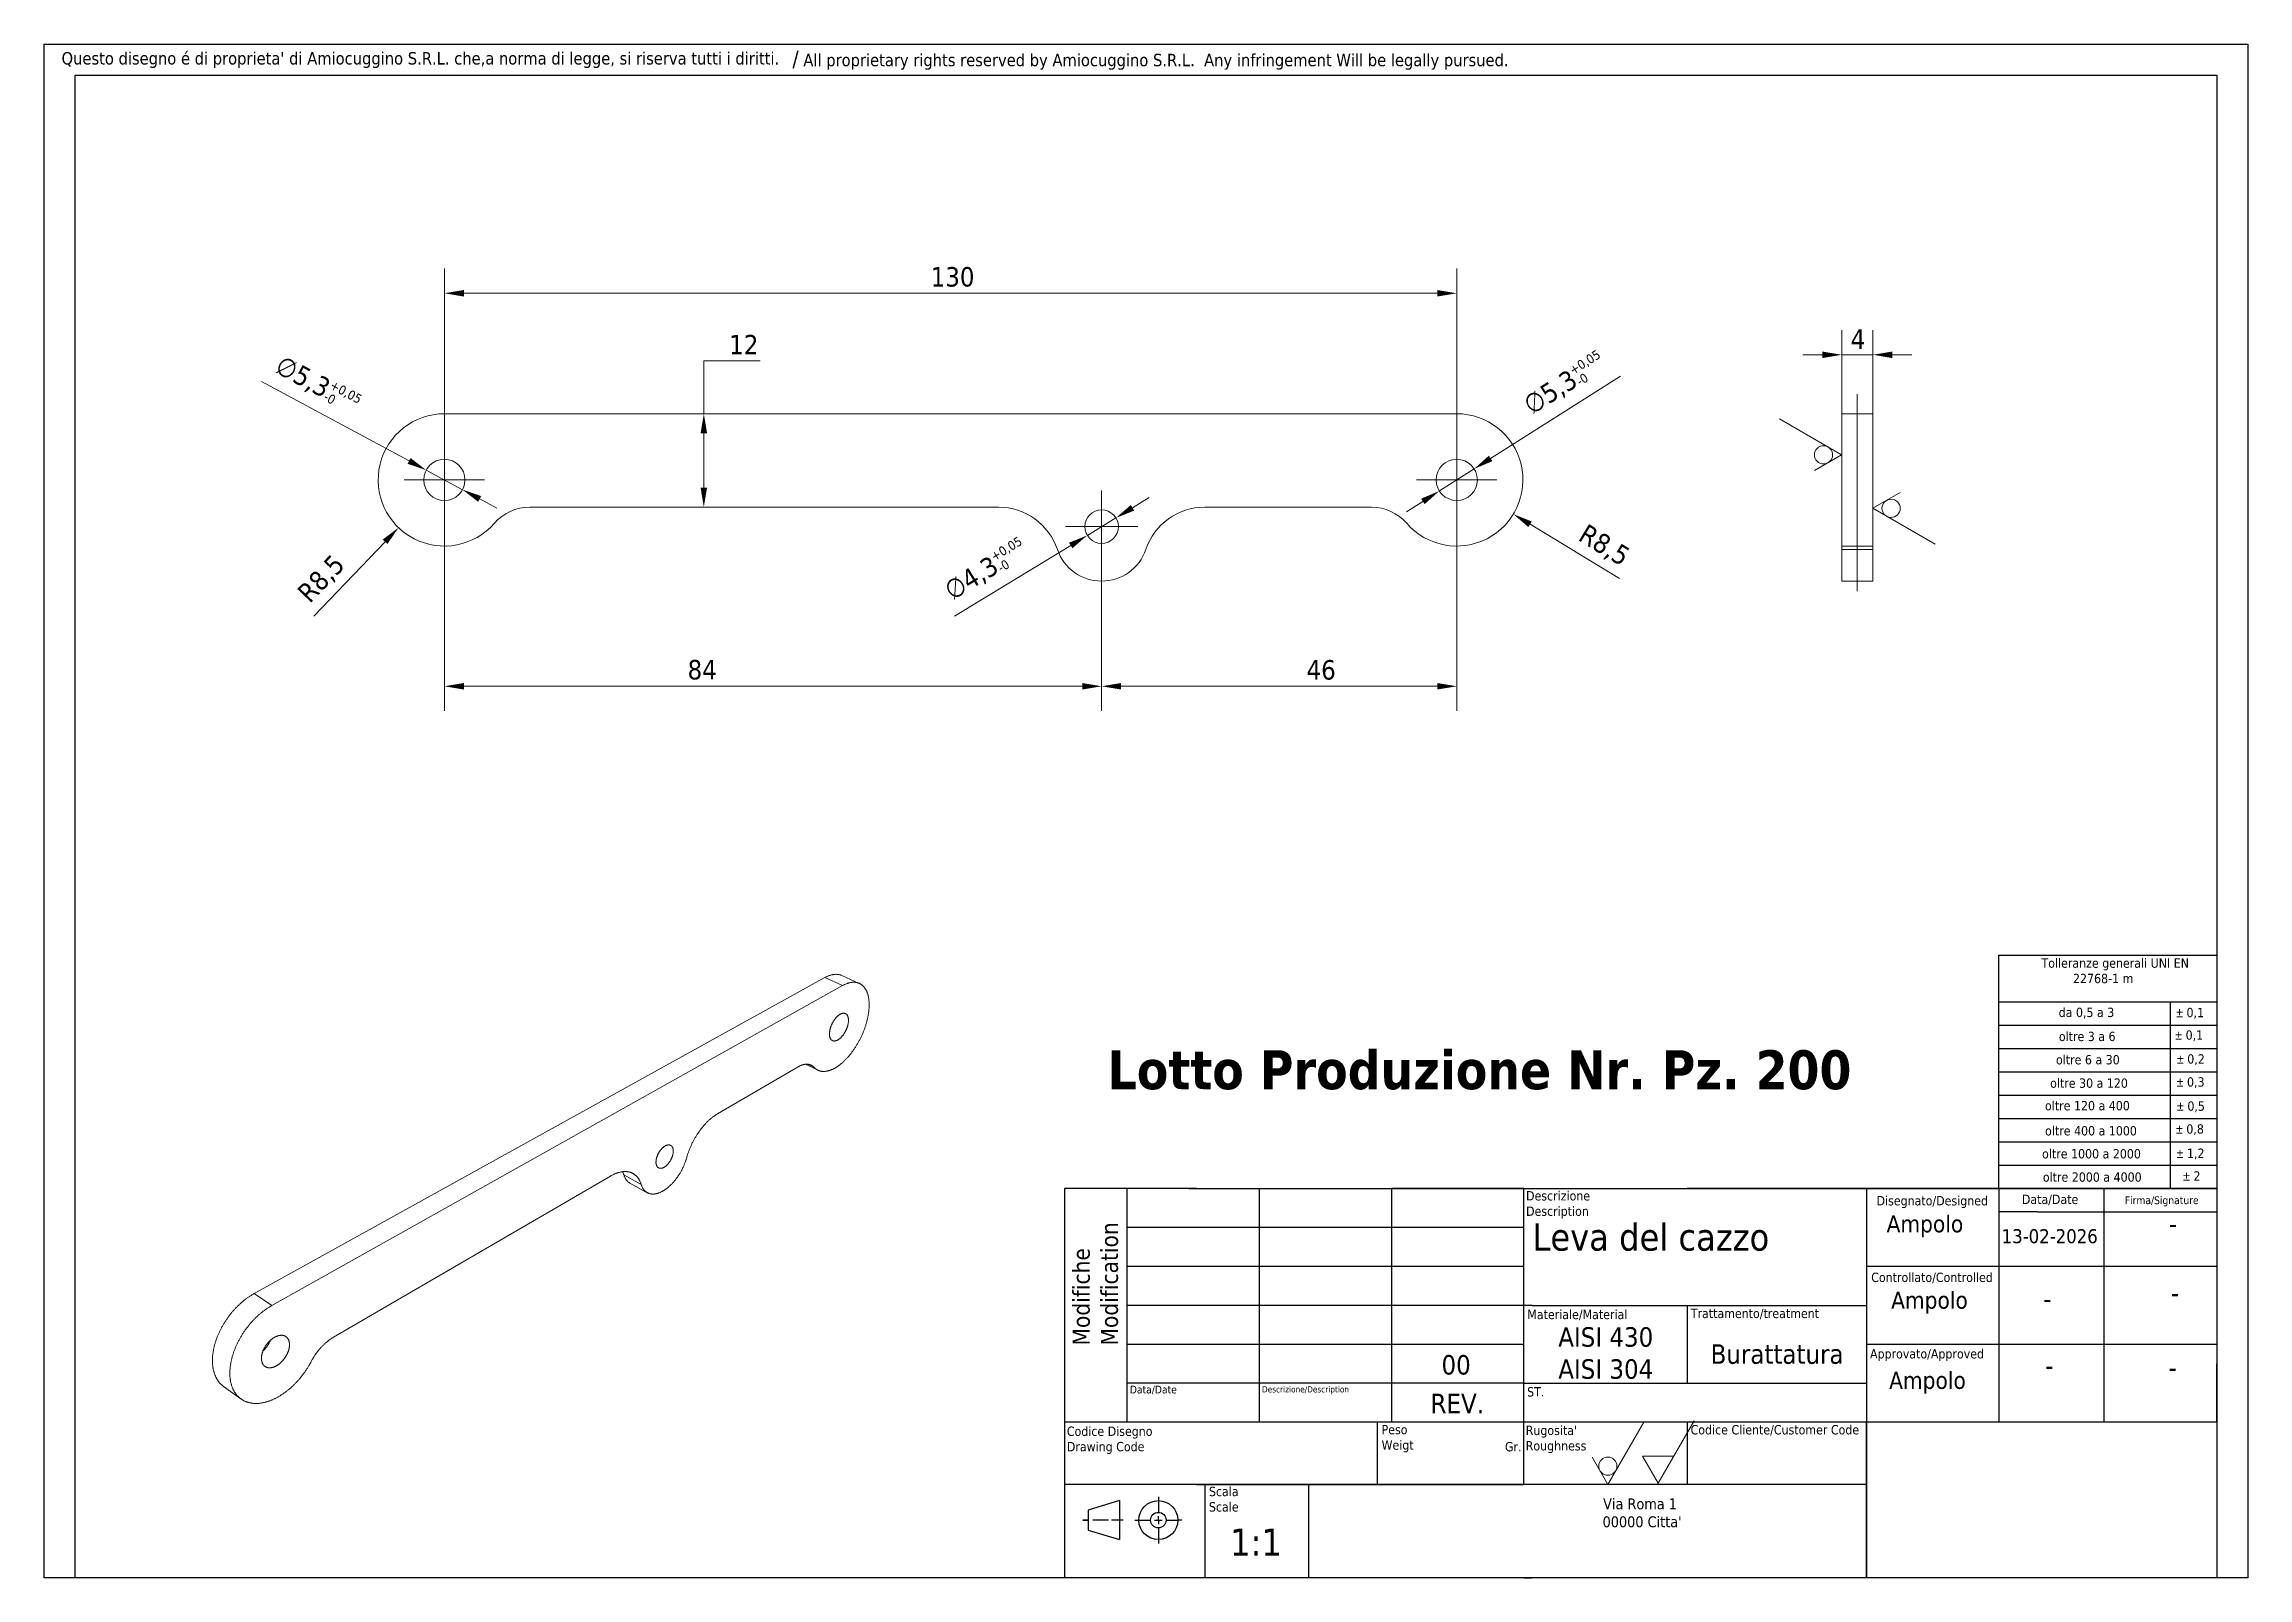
# Model space of a CAD drawing. Header units: millimetres. Extents: x 9 to 363, y 7 to 254.
import ezdxf

# ---------------------------------------------------------------- set-up
doc = ezdxf.new("R2010")
doc.units = ezdxf.units.MM
doc.header["$LTSCALE"] = 1.25
for name, color, linetype, lineweight, true_color in [('Centro (ISO)', 150, 'Continuous', 9, 0x0080ff), ("Linea d'asse (ISO)", 150, 'Continuous', 9, 0x0080ff), ('Quota (ISO)', 156, 'Continuous', 9, 0x004080), ('Visibile sottile (ISO)', 8, 'Continuous', 9, 0x808080)]:
    doc.layers.add(name, color=color, linetype=linetype, lineweight=lineweight, true_color=true_color)
for name, color, linetype, lineweight in [('Geometria schizzo (ISO)', 7, 'Continuous', 25), ('Simbolo (ISO)', 7, 'Continuous', 9), ('Visibile (ISO)', 7, 'Continuous', 15)]:
    doc.layers.add(name, color=color, linetype=linetype, lineweight=lineweight)
doc.styles.add('Testo nota (ISO)', font='tahoma.ttf')
doc.dimstyles.new('Default (ISO)', dxfattribs={"dimscale": 1.25, "dimtxt": 2.5, "dimasz": 2.5, "dimexe": 3.175, "dimexo": 0, "dimgap": 0.762, "dimtad": 1, "dimzin": 0, "dimtxsty": 'Testo nota (ISO)', "dimcen": 0.09, "dimdle": 10, "dimclrd": 256, "dimclre": 256, "dimclrt": 256, "dimazin": 0, "dimtfac": 0.48, "dimtmove": 0, "dimatfit": 3, "dimfxl": 1, "dimtolj": 1, "dimlwd": -1, "dimlwe": -1, "dimarcsym": 0})

msp = doc.modelspace()

# ---------------------------------------------------------------- texts
at = {"layer": 'Simbolo (ISO)', "color": 8, "true_color": 0x808080, "attachment_point": 1, "style": 'Testo nota (ISO)'}
for s, insert, char_height, width in [("\\fTahoma|b0|i0;{\\H2.0000;Questo disegno é di proprieta' di Amiocuggino S.R.L. che,a norma di legge, si riserva tutti i diritti.}", (11.55, 252.47), 2, 116.7585), ('\\fTahoma|b0|i0;{\\H2.5000;/}\\fTahoma|b0|i0;{\\H2.0000; All proprietary rights reserved by Amiocuggino S.R.L.  Any infringement Will be legally pursued.}', (128.88, 252.69), 3.125, 118.5644), ('\\fTahoma|b1|i0;{\\H6.2500;Lotto Produzione Nr. Pz. 200}', (179.45, 92.21), 6.25, 123.6528)]:
    msp.add_mtext(s, dxfattribs=dict(at, insert=insert, char_height=char_height, width=width))
at = {"layer": 'Simbolo (ISO)', "line_spacing_factor": 0.987884, "style": 'Testo nota (ISO)'}
for s, insert, char_height, width, attachment_point in [('\\fTahoma|b0|i0;{\\H1.5000;Tolleranze generali UNI EN\\P         22768-1 m}', (329.36, 106.96), 1.5, 24.53, 1), ('\\fTahoma|b0|i0;{\\H1.5000;Descrizione\\PDescription}', (246.63, 69.6), 1.5, 10.3152, 1), ('\\fTahoma|b0|i0;{\\H4.3750;Leva del cazzo\\P}\\fTahoma|b0|i0;{\\H4.3750;}', (247.66, 64.42), 4.375, 51.5108, 1), ('\\fTahoma|b0|i0;AISI 430\\P\\fTahoma|b0|i0;AISI 304', (251.8, 47.75), 3.125, 16.5544, 1), ('\\fTahoma|b0|i0;{\\H1.5000;Codice Disegno\\PDrawing Code}', (172.92, 31.8), 1.5, 13.9376, 1), ("\\fTahoma|b0|i0;{\\H1.5000;Rugosita'\\PRoughness\\P}", (246.58, 31.94), 1.5, 9.9153, 1), ("\\fTahoma|b0|i0;{\\H1.7500;Via Roma 1\\P 00000 Citta'}", (264.93, 20.27), 1.75, 34.5221, 2)]:
    msp.add_mtext(s, dxfattribs=dict(at, insert=insert, char_height=char_height, width=width, attachment_point=attachment_point))
at = {"layer": 'Simbolo (ISO)', "attachment_point": 1, "style": 'Testo nota (ISO)'}
for s, insert, char_height, width in [('\\fTahoma|b0|i0;{\\H1.5000;da 0,5 a 3}', (332.13, 99.05), 1.5, 9.2407), ('\\fTahoma|b0|i0;{\\H1.5000;oltre 3 a 6}', (332.15, 95.19), 1.5, 9.378), ('\\fTahoma|b0|i0;{\\H1.5000;oltre 6 a 30}', (331.69, 91.45), 1.5, 10.5036), ('\\fTahoma|b0|i0;{\\H1.5000;oltre 30 a 120}', (330.75, 87.69), 1.5, 12.7549), ('\\fTahoma|b0|i0;{\\H1.5000;oltre 120 a 400}', (329.93, 84.07), 1.5, 13.8805), ('\\fTahoma|b0|i0;{\\H1.5000;oltre 400 a 1000}', (329.94, 80.04), 1.5, 15.0061), ('\\fTahoma|b0|i0;{\\H1.5000;oltre 1000 a 2000}', (329.46, 76.35), 1.5, 16.1317), ('\\fTahoma|b0|i0;{\\H1.5000;oltre 2000 a 4000}', (329.58, 72.61), 1.5, 16.1317), ('\\fTahoma|b0|i0;{\\H1.5000;Disegnato/Designed}', (302.89, 68.81), 1.5, 18.2407), ('\\fTahoma|b0|i0;{\\H1.5000;Data/Date}', (326.22, 69.03), 1.5, 9.3027), ('\\fTahoma|b0|i0;{\\H1.2500;Firma/Signature}', (342.74, 68.76), 1.25, 12.1323), ('\\fTahoma|b0|i0;{\\H2.7500;Ampolo}', (304.5, 65.73), 2.75, 14.0219), ('\\fTahoma|b0|i0;{\\H2.2500;13-02-2026}', (322.97, 63.49), 2.25, 15.7536), ('\\fTahoma|b0|i0;{\\H1.5000;Controllato/Controlled}', (302.03, 56.51), 1.5, 19.9182), ('\\fTahoma|b0|i0;{\\H2.7500;Ampolo}', (305.23, 53.47), 2.75, 14.0219), ('\\fTahoma|b0|i0;{\\H1.5000;Materiale/Material}', (246.83, 50.55), 1.5, 16.3128), ('\\fTahoma|b0|i0;{\\H1.5000;Trattamento/treatment}', (273.07, 50.72), 1.5, 21.0134), ('\\fTahoma|b0|i0;Burattatura', (276.25, 45), 3.125, 21.5078), ('\\fTahoma|b0|i0;{\\H1.5000;Approvato/Approved}', (301.84, 44.24), 1.5, 18.7245), ('\\fTahoma|b0|i0;{\\H2.7500;Ampolo}', (304.91, 40.6), 2.75, 14.0219), ('\\fTahoma|b0|i0;{\\H1.2500;Data/Date}', (183.03, 38.37), 1.25, 7.7522), ('\\fTahoma|b0|i0;{\\H1.0000;Descrizione/Description}', (204.25, 38.28), 1, 14.1653), ('REV.', (231.3, 37.07), 3.125, 8.9445), ('\\fTahoma|b0|i0;{\\H1.5000;Codice Cliente/Customer Code}', (273.04, 32.04), 1.5, 27.5421), ('\\fTahoma|b0|i0;{\\H4.3750;1:1}', (199.12, 15.43), 4.375, 8.6933)]:
    msp.add_mtext(s, dxfattribs=dict(at, insert=insert, char_height=char_height, width=width))
for s, insert, char_height in [('\\fAIGDT|b0|i0;{\\H1.5000;`}\\fTahoma|b0|i0;{\\H1.5000; 0,1}', (350.98, 99.02), 1.5), ('\\fAIGDT|b0|i0;{\\H1.5000;`}\\fTahoma|b0|i0;{\\H1.5000; 0,1}', (350.84, 95.41), 1.5), ('\\fAIGDT|b0|i0;{\\H1.5000;`}\\fTahoma|b0|i0;{\\H1.5000; 0,2}', (351.1, 91.57), 1.5), ('\\fAIGDT|b0|i0;{\\H1.5000;`}\\fTahoma|b0|i0;{\\H1.5000; 0,3}', (351.06, 87.88), 1.5), ('\\fAIGDT|b0|i0;{\\H1.5000;`}\\fTahoma|b0|i0;{\\H1.5000; 0,5}', (351.12, 84), 1.5), ('\\fAIGDT|b0|i0;{\\H1.5000;`}\\fTahoma|b0|i0;{\\H1.5000; 0,8}', (350.95, 80.33), 1.5), ('\\fAIGDT|b0|i0;{\\H1.5000;`}\\fTahoma|b0|i0;{\\H1.5000; 1,2}', (351.05, 76.43), 1.5), ('-', (349.79, 65.94), 3.12), ('-', (350.13, 54.85), 3.12), ('-', (329.65, 53.92), 3.12), ('00', (233.06, 43.28), 3.125), ('-', (329.98, 43.17), 3.12), ('-', (349.78, 42.85), 3.12), ('\\fTahoma|b0|i0;{\\H1.5000;ST.}', (246.8, 38.13), 1.5), ('\\fTahoma|b0|i0;{\\H1.5000;Gr.}', (243.24, 29.32), 1.5)]:
    msp.add_mtext(s, dxfattribs=dict(at, insert=insert, char_height=char_height))
for s, insert, char_height, line_spacing_factor in [('\\pxsm0.94;\\fAIGDT|b0|i0;{\\H1.5000;`}\\fTahoma|b0|i0;{\\H1.5000; 2\\P}\\fTahoma|b0|i0;{\\H3.1250;\\P}', (352.09, 72.78), 3.125, 0.986545), ('\\fTahoma|b0|i0;{\\H1.5000;Peso\\PWeigt}', (223.44, 32.06), 1.5, 0.987884), ('\\fTahoma|b0|i0;{\\H1.5000;Scala\\PScale}', (195.73, 22.13), 1.5, 0.987884)]:
    msp.add_mtext(s, dxfattribs=dict(at, insert=insert, char_height=char_height, line_spacing_factor=line_spacing_factor))
at = {"layer": 'Simbolo (ISO)', "insert": (173.85, 44.82), "char_height": 2.75, "width": 20.0122, "attachment_point": 1, "rotation": 90, "line_spacing_factor": 0.987884, "style": 'Testo nota (ISO)'}
msp.add_mtext('\\fTahoma|b0|i0;{\\H2.7500;Modifiche\\PModification}', dxfattribs=at)

# ---------------------------------------------------------------- blocks, each defined once
blk = doc.blocks.new('Bordi')
at = {"layer": 'Geometria schizzo (ISO)', "color": 150, "true_color": 0x0080ff}
for p, q in [((7, 203), (290, 203)), ((7, 6), (7, 203)), ((290, 203), (290, 6)), ((11, 199), (286, 199)), ((11, 6), (11, 199)), ((286, 199), (286, 6)), ((146.05, 56), (138.05, 56)), ((138.05, 56), (138.05, 6)), ((155, 56), (146.05, 56)), ((154.02, 56), (163.03, 56)), ((155, 56), (286, 56)), ((290, 6), (7, 6)), ((286, 6), (11, 6))]:
    blk.add_line(p, q, dxfattribs=at)
at = {"layer": 'Geometria schizzo (ISO)'}
for p, q in [((258, 56), (258, 86)), ((258, 86), (286, 86)), ((258, 80), (286, 80)), ((280, 80), (280, 56)), ((258, 77), (286, 77)), ((258, 74), (286, 74)), ((258, 71), (286, 71)), ((258, 71), (286, 71)), ((258, 68), (286, 68)), ((258, 65), (286, 65)), ((258, 62), (286, 62)), ((258, 59), (286, 59)), ((146.05, 56), (146.05, 26)), ((155, 56), (154.02, 56)), ((154.02, 56), (163.03, 56)), ((163.03, 56), (163.03, 36)), ((197, 56), (180.02, 56)), ((197, 56), (180.02, 56)), ((180.02, 56), (180.02, 36)), ((197, 18), (197, 56)), ((241, 56), (218, 56)), ((286, 56), (241, 56)), ((241, 56), (241, 6)), ((258, 56), (258, 26)), ((286, 56), (263.5, 56)), ((286, 56), (263.5, 56)), ((271.5, 56), (271.5, 26)), ((286, 56), (274.75, 56)), ((154.02, 51), (146.05, 51)), ((197, 51), (154.02, 51)), ((263, 53), (258, 53)), ((263, 53), (286, 53)), ((154.02, 46), (146.05, 46)), ((197, 46), (154.02, 46)), ((286, 46), (241, 46)), ((154.02, 41), (146.05, 41)), ((197, 41), (154.02, 41)), ((198.08, 41), (197, 41)), ((198.08, 41), (241, 41)), ((218, 41), (218, 31)), ((154.02, 36), (146.05, 36)), ((197, 36), (154.02, 36)), ((163.03, 36), (163.03, 34.35)), ((163.03, 34.35), (163.03, 26)), ((180.02, 36), (180.02, 34.35)), ((180.02, 34.35), (180.02, 26)), ((286, 36), (241, 36)), ((286, 26), (286, 33.5)), ((154.02, 31), (146.05, 31)), ((197, 31), (154.02, 31)), ((197, 31), (241, 31)), ((146.05, 26), (138.05, 26)), ((197, 26), (146.05, 26)), ((178.19, 26), (178.19, 18)), ((241, 26), (197, 26)), ((218, 26), (218, 18)), ((241, 6), (241, 26)), ((286, 26), (241, 26)), ((146.05, 18), (138.05, 18)), ((155, 18), (146.05, 18)), ((241, 18), (155, 18)), ((155, 18), (176, 18)), ((156.04, 18), (156.04, 6)), ((169.38, 18), (169.38, 6)), ((176, 18), (197, 18)), ((241, 6), (241, 18)), ((286, 6), (155, 6)), ((197, 6), (198, 6))]:
    blk.add_line(p, q, dxfattribs=at)
blk = doc.blocks.new('orto')
at = {"layer": 'Geometria schizzo (ISO)'}
for p, q in [((3.34, 3), (3.34, 2.5)), ((-5.66, 0), (-6.34, 0)), ((-6.34, 0), (-5.66, 0)), ((-1.66, 2.5), (-5.66, 1.3)), ((-5.66, 1.3), (-5.66, -1.3)), ((-1.66, 2.5), (-1.66, -2.5)), ((0.84, 0), (2.34, 0)), ((3.34, 2.5), (3.34, 1)), ((3.34, 1), (3.34, 1)), ((3.34, 0), (3.34, 0.5)), ((4.34, 0), (4.37, 0)), ((-5.66, -1.3), (-1.66, -2.5)), ((-3.07, 0), (-5.07, 0)), ((-1.16, 0), (-2.66, 0)), ((0.34, 0), (0.84, 0)), ((2.84, 0), (3.34, 0)), ((3.34, -1), (3.32, -1)), ((3.34, 0), (3.34, -0.5)), ((3.34, 0), (3.84, 0)), ((3.34, -1), (3.34, -2.5)), ((3.34, -2.5), (3.34, -3)), ((4.34, 0), (4.33, 0)), ((4.34, 0), (5.84, 0)), ((6.34, 0), (5.84, 0))]:
    blk.add_line(p, q, dxfattribs=at)
for radius in [2.5, 1]:
    blk.add_circle((3.34, 0), radius, dxfattribs=at)
blk.add_arc((3.34, 0), 0.5, 359.2223, 0.0049, dxfattribs=at)
blk = doc.blocks.new('Identificatore stato della superficie1')
at = {"layer": 'Simbolo (ISO)'}
for p, q in [((214.28, 18.16), (218.9, 26.16)), ((212.26, 21.66), (214.28, 18.16)), ((212.26, 21.66), (216.3, 21.66))]:
    blk.add_line(p, q, dxfattribs=at)
blk = doc.blocks.new('Identificatore stato della superficie2')
at = {"layer": 'Simbolo (ISO)'}
for p, q in [((207.81, 18.02), (212.43, 26.02)), ((205.79, 21.52), (207.81, 18.02))]:
    blk.add_line(p, q, dxfattribs=at)
blk.add_circle((207.81, 20.36), 1.17, dxfattribs=at)
blk = doc.blocks.new('*D8')
at = {"layer": 'Defpoints', "color": 0, "transparency": 16777216}
for p in [(302.3, 203.87), (297.3, 194.4), (302.3, 194.4)]:
    blk.add_point(p, dxfattribs=at)
at = {"layer": 'Quota (ISO)', "transparency": 16777216}
for p, q in [((297.3, 194.4), (297.3, 207.83)), ((302.3, 194.4), (302.3, 207.83)), ((294.18, 203.87), (291.05, 203.87)), ((297.3, 203.87), (302.3, 203.87)), ((305.43, 203.87), (308.55, 203.87))]:
    blk.add_line(p, q, dxfattribs=at)
for points in [[(294.18, 204.39), (294.18, 203.34), (297.3, 203.87)], [(305.43, 204.39), (305.43, 203.34), (302.3, 203.87)]]:
    blk.add_solid(points, dxfattribs=at)
at = {"layer": 'Quota (ISO)', "transparency": 16777216, "insert": (298.72, 207.94), "char_height": 3.125, "attachment_point": 1, "style": 'Testo nota (ISO)'}
blk.add_mtext('\\A1;4', dxfattribs=at)
blk = doc.blocks.new('*D9')
at = {"layer": 'Defpoints', "color": 0, "transparency": 16777216}
for p in [(73, 177.34), (178.5, 170.46), (178.5, 150.65)]:
    blk.add_point(p, dxfattribs=at)
at = {"layer": 'Quota (ISO)', "transparency": 16777216}
for p, q in [((73, 177.34), (73, 146.68)), ((178.5, 170.46), (178.5, 146.68)), ((76.13, 150.65), (175.38, 150.65))]:
    blk.add_line(p, q, dxfattribs=at)
for points in [[(76.13, 151.17), (76.13, 150.13), (73, 150.65)], [(175.38, 151.17), (175.38, 150.13), (178.5, 150.65)]]:
    blk.add_solid(points, dxfattribs=at)
at = {"layer": 'Quota (ISO)', "transparency": 16777216, "insert": (112.04, 154.87), "char_height": 3.125, "attachment_point": 1, "style": 'Testo nota (ISO)'}
blk.add_mtext('\\A1;84', dxfattribs=at)
blk = doc.blocks.new('*D10')
at = {"layer": 'Defpoints', "color": 0, "transparency": 16777216}
for p in [(235.5, 177.34), (178.5, 170.46), (178.5, 150.65)]:
    blk.add_point(p, dxfattribs=at)
at = {"layer": 'Quota (ISO)', "transparency": 16777216}
for p, q in [((235.5, 177.34), (235.5, 146.68)), ((178.5, 170.46), (178.5, 146.68)), ((232.38, 150.65), (181.63, 150.65))]:
    blk.add_line(p, q, dxfattribs=at)
for points in [[(181.63, 151.17), (181.63, 150.13), (178.5, 150.65)], [(232.38, 151.17), (232.38, 150.13), (235.5, 150.65)]]:
    blk.add_solid(points, dxfattribs=at)
at = {"layer": 'Quota (ISO)', "transparency": 16777216, "insert": (211.39, 154.85), "char_height": 3.125, "attachment_point": 1, "style": 'Testo nota (ISO)'}
blk.add_mtext('\\A1;46', dxfattribs=at)
blk = doc.blocks.new('*D11')
at = {"layer": 'Defpoints', "color": 0, "transparency": 16777216}
for p in [(70.09, 185.35), (75.92, 182.21)]:
    blk.add_point(p, dxfattribs=at)
at = {"layer": 'Quota (ISO)', "transparency": 16777216}
for p, q in [((67.34, 186.83), (43.65, 199.58)), ((75.92, 182.21), (70.09, 185.35)), ((78.67, 180.72), (81.42, 179.24))]:
    blk.add_line(p, q, dxfattribs=at)
for points in [[(67.58, 187.29), (67.09, 186.37), (70.09, 185.35)], [(78.92, 181.18), (78.42, 180.27), (75.92, 182.21)]]:
    blk.add_solid(points, dxfattribs=at)
at = {"layer": 'Quota (ISO)', "transparency": 16777216, "insert": (47.19, 204.14), "char_height": 3.125, "attachment_point": 1, "rotation": 331.6984, "style": 'Testo nota (ISO)'}
blk.add_mtext('\\A1;∅5,3{\\H1.5;\\S+0,05^ -0;}', dxfattribs=at)
blk = doc.blocks.new('*D12')
at = {"layer": 'Defpoints', "color": 0, "transparency": 16777216}
for p in [(238.3, 185.55), (232.71, 182)]:
    blk.add_point(p, dxfattribs=at)
at = {"layer": 'Quota (ISO)', "transparency": 16777216}
for p, q in [((240.94, 187.23), (261.77, 200.46)), ((232.71, 182), (238.3, 185.55)), ((230.07, 180.32), (227.43, 178.65))]:
    blk.add_line(p, q, dxfattribs=at)
for points in [[(240.66, 187.67), (241.22, 186.79), (238.3, 185.55)], [(229.79, 180.76), (230.35, 179.88), (232.71, 182)]]:
    blk.add_solid(points, dxfattribs=at)
at = {"layer": 'Quota (ISO)', "transparency": 16777216, "insert": (245.71, 197), "char_height": 3.125, "attachment_point": 1, "rotation": 32.423, "style": 'Testo nota (ISO)'}
blk.add_mtext('\\A1;∅5,3{\\H1.5;\\S+0,05^ -0;}', dxfattribs=at)
blk = doc.blocks.new('*D13')
at = {"layer": 'Defpoints', "color": 0, "transparency": 16777216}
for p in [(180.8, 177.68), (176.21, 174.88)]:
    blk.add_point(p, dxfattribs=at)
at = {"layer": 'Quota (ISO)', "transparency": 16777216}
for p, q in [((183.47, 179.3), (186.13, 180.93)), ((180.8, 177.68), (176.21, 174.88)), ((173.54, 173.25), (154.9, 161.88))]:
    blk.add_line(p, q, dxfattribs=at)
for points in [[(183.19, 179.75), (183.74, 178.86), (180.8, 177.68)], [(173.27, 173.69), (173.81, 172.8), (176.21, 174.88)]]:
    blk.add_solid(points, dxfattribs=at)
at = {"layer": 'Quota (ISO)', "transparency": 16777216, "insert": (152.75, 167.24), "char_height": 3.125, "attachment_point": 1, "rotation": 31.3797, "style": 'Testo nota (ISO)'}
blk.add_mtext('\\A1;∅4,3{\\H1.5;\\S+0,05^ -0;}', dxfattribs=at)
blk = doc.blocks.new('*D14')
at = {"layer": 'Defpoints', "color": 0, "transparency": 16777216}
for p in [(235.5, 213.74), (73, 190.21), (235.5, 190.21)]:
    blk.add_point(p, dxfattribs=at)
at = {"layer": 'Quota (ISO)', "transparency": 16777216}
for p, q in [((73, 190.21), (73, 217.71)), ((235.5, 190.21), (235.5, 217.71)), ((76.13, 213.74), (232.38, 213.74))]:
    blk.add_line(p, q, dxfattribs=at)
for points in [[(76.13, 214.26), (76.13, 213.22), (73, 213.74)], [(232.38, 214.26), (232.38, 213.22), (235.5, 213.74)]]:
    blk.add_solid(points, dxfattribs=at)
at = {"layer": 'Quota (ISO)', "transparency": 16777216, "insert": (151.06, 217.95), "char_height": 3.125, "attachment_point": 1, "style": 'Testo nota (ISO)'}
blk.add_mtext('\\A1;130', dxfattribs=at)
blk = doc.blocks.new('*D15')
at = {"layer": 'Defpoints', "color": 0, "transparency": 16777216}
for p in [(117.25, 194.4), (114.65, 179.4), (117.15, 179.4)]:
    blk.add_point(p, dxfattribs=at)
at = {"layer": 'Quota (ISO)', "transparency": 16777216}
for p, q in [((123.71, 202.92), (114.65, 202.92)), ((114.65, 202.92), (114.65, 194.4)), ((114.65, 191.28), (114.65, 182.53))]:
    blk.add_line(p, q, dxfattribs=at)
for points in [[(114.13, 191.28), (115.17, 191.28), (114.65, 194.4)], [(114.13, 182.53), (115.17, 182.53), (114.65, 179.4)]]:
    blk.add_solid(points, dxfattribs=at)
at = {"layer": 'Quota (ISO)', "transparency": 16777216, "insert": (118.72, 207.06), "char_height": 3.125, "attachment_point": 1, "style": 'Testo nota (ISO)'}
blk.add_mtext('\\A1;12', dxfattribs=at)
blk = doc.blocks.new('*D16')
at = {"layer": 'Defpoints', "color": 0, "transparency": 16777216}
for p in [(73, 183.78), (65.65, 176.11)]:
    blk.add_point(p, dxfattribs=at)
at = {"layer": 'Quota (ISO)', "transparency": 16777216}
blk.add_line((52.03, 161.91), (63.48, 173.85), dxfattribs=at)
blk.add_solid([(63.11, 174.21), (63.86, 173.49), (65.65, 176.11)], dxfattribs=at)
at = {"layer": 'Quota (ISO)', "transparency": 16777216, "insert": (49.14, 166.01), "char_height": 3.125, "attachment_point": 1, "rotation": 46.1898, "style": 'Testo nota (ISO)'}
blk.add_mtext('\\A1;R8,5', dxfattribs=at)
blk = doc.blocks.new('*D17')
at = {"layer": 'Defpoints', "color": 0, "transparency": 16777216}
for p in [(235.5, 183.78), (244.59, 178.28)]:
    blk.add_point(p, dxfattribs=at)
at = {"layer": 'Quota (ISO)', "transparency": 16777216}
blk.add_line((261.65, 167.96), (247.27, 176.66), dxfattribs=at)
blk.add_solid([(247.54, 177.1), (247, 176.21), (244.59, 178.28)], dxfattribs=at)
at = {"layer": 'Quota (ISO)', "transparency": 16777216, "insert": (256.43, 176.87), "char_height": 3.125, "attachment_point": 1, "rotation": 328.822, "style": 'Testo nota (ISO)'}
blk.add_mtext('\\A1;R8,5', dxfattribs=at)
blk = doc.blocks.new('Identificatore stato della superficie3')
at = {"layer": 'Simbolo (ISO)'}
for p, q in [((245.35, 145.4), (241.85, 143.38)), ((241.85, 143.38), (249.85, 138.76))]:
    blk.add_line(p, q, dxfattribs=at)
blk.add_circle((244.18, 143.38), 1.17, dxfattribs=at)
blk = doc.blocks.new('Identificatore stato della superficie4')
at = {"layer": 'Simbolo (ISO)'}
for p, q in [((237.83, 150.24), (229.83, 154.86)), ((234.33, 148.22), (237.83, 150.24))]:
    blk.add_line(p, q, dxfattribs=at)
blk.add_circle((235.5, 150.24), 1.17, dxfattribs=at)

# ---------------------------------------------------------------- dimensions: what is measured, and where the dimension line sits
at = {"layer": 'Quota (ISO)'}
for base, p1, p2, angle, override, picture, middle in [((235.5, 213.74), (73, 190.21), (235.5, 190.21), 180, {"dimgap": 0.762, "dimdec": 0, "dimlfac": 0.8, "dimtol": 0, "dimlim": 0, "dimtp": 0, "dimtm": 0, "dimtdec": 0, "dimtofl": 0, "dimatfit": 1}, '*D14', (154.25, 213.74)), ((114.65, 179.4), (117.25, 194.4), (117.15, 179.4), 90, {"dimgap": 0.762, "dimtih": 1, "dimtoh": 1, "dimdec": 0, "dimlfac": 0.8, "dimse1": 1, "dimse2": 1, "dimtol": 0, "dimlim": 0, "dimtp": 0, "dimtm": 0, "dimtdec": 0, "dimtofl": 0, "dimtmove": 1, "dimatfit": 2}, '*D15', (114.91, 202.92)), ((178.5, 150.65), (73, 177.34), (178.5, 170.46), 180, {"dimgap": 0.762, "dimdec": 0, "dimlfac": 0.8, "dimtol": 0, "dimlim": 0, "dimtp": 0, "dimtm": 0, "dimtdec": 0, "dimtofl": 0, "dimatfit": 1}, '*D9', (114.25, 150.65)), ((178.5, 150.65), (235.5, 177.34), (178.5, 170.46), 180, {"dimgap": 0.762, "dimdec": 0, "dimlfac": 0.8, "dimtol": 0, "dimlim": 0, "dimtp": 0, "dimtm": 0, "dimtdec": 0, "dimtofl": 0, "dimatfit": 1}, '*D10', (213.63, 150.65))]:
    dim = msp.add_linear_dim(base=base, p1=p1, p2=p2, angle=angle, dimstyle='Default (ISO)', override=override, dxfattribs=at)
    dim.commit()
    dim.dimension.update_dxf_attribs({"geometry": picture, "text_midpoint": middle, "dimtype": 160})
for p1, p2, picture, middle in [((232.71, 182), (238.3, 185.55), '*D12', (254.86, 196.07)), ((75.92, 182.21), (70.09, 185.35), '*D11', (50.85, 195.71)), ((180.8, 177.68), (176.21, 174.88), '*D13', (161.88, 166.14))]:
    dim = msp.add_diameter_dim_2p(p1=p1, p2=p2, dimstyle='Default (ISO)', override={"dimgap": 0.762, "dimdec": 1, "dimlfac": 0.8, "dimtol": 1, "dimlim": 0, "dimtp": 0.05, "dimtm": 1e-09, "dimtdec": 2, "dimatfit": 2}, dxfattribs=at)
    dim.commit()
    dim.dimension.update_dxf_attribs({"geometry": picture, "text_midpoint": middle, "dimtype": 163})
dim = msp.add_linear_dim(base=(302.3, 203.87), p1=(297.3, 194.4), p2=(302.3, 194.4), dimstyle='Default (ISO)', override={"dimgap": 0.762, "dimdec": 0, "dimlfac": 0.8, "dimtol": 0, "dimlim": 0, "dimtp": 0, "dimtm": 0, "dimtdec": 0, "dimtofl": 1, "dimatfit": 1}, dxfattribs=at)
dim.commit()
dim.dimension.update_dxf_attribs({"geometry": '*D8', "text_midpoint": (299.8, 203.87), "dimtype": 160})
for center, mpoint, picture, middle in [((73, 183.78), (65.65, 176.11), '*D16', (55.5, 165.53)), ((235.5, 183.78), (244.59, 178.28), '*D17', (257.36, 170.55))]:
    dim = msp.add_radius_dim(center=center, mpoint=mpoint, dimstyle='Default (ISO)', override={"dimgap": 0.762, "dimdec": 1, "dimlfac": 0.8, "dimcen": 0, "dimtol": 0, "dimlim": 0, "dimtp": 0, "dimtm": 0, "dimtdec": 1, "dimtofl": 0}, dxfattribs=at)
    dim.commit()
    dim.dimension.update_dxf_attribs({"geometry": picture, "text_midpoint": middle, "dimtype": 164})

# ---------------------------------------------------------------- linework, layer by layer
at = {"layer": 'Centro (ISO)', "linetype": 'Continuous'}
for p, q in [((73, 190.21), (73, 177.34)), ((235.5, 190.21), (235.5, 177.34)), ((79.44, 183.78), (66.57, 183.78)), ((178.5, 182.09), (178.5, 170.46)), ((241.94, 183.78), (229.07, 183.78)), ((184.32, 176.28), (172.69, 176.28))]:
    msp.add_line(p, q, dxfattribs=at)
at = {"layer": "Linea d'asse (ISO)", "linetype": 'Continuous'}
msp.add_line((299.8, 197.53), (299.8, 165.9), dxfattribs=at)
at = {"layer": 'Visibile (ISO)'}
for p, q in [((235.5, 194.4), (73, 194.4)), ((297.3, 194.4), (297.3, 173.15)), ((297.3, 194.4), (302.3, 194.4)), ((302.3, 173.15), (302.3, 194.4)), ((86.7, 179.4), (161.93, 179.4)), ((195.07, 179.4), (221.81, 179.4)), ((297.3, 172.62), (297.3, 173.15)), ((297.3, 173.15), (302.3, 173.15)), ((297.3, 172.62), (297.3, 167.53)), ((302.3, 173.15), (302.3, 172.62)), ((302.3, 167.53), (302.3, 172.62)), ((297.3, 167.53), (302.3, 167.53)), ((42.45, 53.14), (134.08, 103.88)), ((136.91, 102.59), (45.29, 51.22)), ((136.79, 104.22), (139.61, 102.94)), ((116.85, 82.02), (129.79, 89.54)), ((130.99, 89.96), (132.93, 89.02)), ((55.2, 46.13), (99.68, 72.02)), ((102.79, 70.89), (105.56, 69.35)), ((37.57, 38.23), (40.35, 36.24))]:
    msp.add_line(p, q, dxfattribs=at)
at = {"layer": 'Visibile (ISO)', "flags": 128}
for points in [[(132.3, 89.49, 0.015747), (132.43, 89.37, 0.027666), (132.5, 89.3, 0.003459), (132.68, 89.17, 0.015846), (132.71, 89.14, 0.016334), (132.83, 89.08, 0.016292), (132.94, 89.02, 0.016202), (133.07, 88.96, 0.016334), (133.19, 88.92, 0.015676), (133.32, 88.88, 0.015969), (133.45, 88.85, 0.014837), (133.58, 88.83, 0.015256), (133.72, 88.82, 0.013798), (133.86, 88.81, 0.014297), (134, 88.82, 0.012671), (134.15, 88.83, 0.013207), (134.29, 88.84, 0.011546), (134.44, 88.87, 0.012081), (134.59, 88.9, 0.010482), (134.74, 88.95, 0.010991), (134.89, 88.99, 0.009512), (135.05, 89.05, 0.00998), (135.2, 89.11, 0.008649), (135.37, 89.19, 0.009068), (135.52, 89.26, 0.007893), (135.69, 89.35, 0.008262), (135.84, 89.44, 0.007238), (136.01, 89.55, 0.007559), (136.16, 89.65, 0.006674), (136.33, 89.77, 0.006952), (136.48, 89.89, 0.006192), (136.65, 90.02, 0.00643), (136.8, 90.15, 0.005782), (136.97, 90.29, 0.005985), (137.12, 90.43, 0.005434), (137.28, 90.59, 0.005607), (137.44, 90.74, 0.005142), (137.6, 90.91, 0.005286), (137.75, 91.07, 0.004897), (137.9, 91.25, 0.005018), (138.05, 91.43, 0.004695), (138.2, 91.61, 0.004794), (138.35, 91.8, 0.004531), (138.49, 91.99, 0.004611), (138.63, 92.19, 0.004402), (138.77, 92.39, 0.004464), (138.91, 92.59, 0.004304), (139.04, 92.81, 0.00435), (139.17, 93.02, 0.004235), (139.3, 93.23, 0.004267), (139.43, 93.45, 0.004195), (139.55, 93.67, 0.004211), (139.67, 93.89, 0.004181), (139.78, 94.12, 0.004184), (139.89, 94.35, 0.004194), (140, 94.58, 0.004183), (140.1, 94.81, 0.004235), (140.2, 95.04, 0.004209), (140.29, 95.27, 0.004303), (140.38, 95.5, 0.004263), (140.47, 95.74, 0.004401), (140.55, 95.97, 0.004345), (140.63, 96.21, 0.00453), (140.7, 96.44, 0.004458), (140.77, 96.68, 0.004694), (140.83, 96.91, 0.004603), (140.89, 97.14, 0.004896), (140.94, 97.37, 0.004785), (140.99, 97.61, 0.005141), (141.03, 97.83, 0.005007), (141.07, 98.06, 0.005434), (141.1, 98.28, 0.005274), (141.13, 98.51, 0.005781), (141.15, 98.72, 0.005593), (141.17, 98.94, 0.006192), (141.18, 99.15, 0.00597), (141.19, 99.36, 0.006674), (141.19, 99.56, 0.006415), (141.18, 99.77, 0.007238), (141.17, 99.96, 0.006936), (141.16, 100.16, 0.007893), (141.14, 100.35, 0.007545), (141.11, 100.54, 0.008649), (141.08, 100.71, 0.008252), (141.05, 100.89, 0.009511), (141.01, 101.05, 0.009064), (140.96, 101.22, 0.01048), (140.91, 101.38, 0.009985), (140.85, 101.53, 0.011542), (140.79, 101.68, 0.011011), (140.72, 101.82, 0.012666), (140.65, 101.95, 0.01212), (140.57, 102.08, 0.013797), (140.49, 102.2, 0.013267), (140.4, 102.32, 0.014848), (140.32, 102.42, 0.014376), (140.22, 102.52, 0.015711), (140.12, 102.61, 0.015344), (140.02, 102.7, 0.016272), (139.91, 102.78, 0.016051), (139.8, 102.85, 0.016443), (139.68, 102.91, 0.016395), (139.56, 102.96, 0.016193), (139.43, 103.01, 0.016322), (139.31, 103.05, 0.015561), (139.18, 103.08, 0.015847), (139.04, 103.1, 0.014643), (138.9, 103.12, 0.015047), (138.77, 103.13, 0.013557), (138.62, 103.13, 0.014033), (138.48, 103.12, 0.012412), (138.33, 103.1, 0.012917), (138.18, 103.08, 0.01129), (138.02, 103.04, 0.01179), (137.87, 103, 0.010244), (137.71, 102.95, 0.010715), (137.56, 102.9, 0.009299), (137.52, 102.88, 0.001287), (137.24, 102.76, 0.016908), (137.12, 102.7, 0.009317), (136.91, 102.59)], [(134.08, 103.88, -0.009599), (134.29, 103.99, -0.017381), (134.41, 104.05, -0.001363), (134.7, 104.17, -0.009582), (134.74, 104.19, -0.011045), (134.9, 104.24, -0.01056), (135.06, 104.29, -0.01215), (135.22, 104.33, -0.01164), (135.38, 104.36, -0.0133), (135.53, 104.38, -0.01279), (135.69, 104.4, -0.014422), (135.83, 104.41, -0.013951), (135.98, 104.4, -0.015418), (136.12, 104.39, -0.01503), (136.26, 104.37, -0.01617), (136.31, 104.36, -0.003639), (136.53, 104.31, -0.028845), (136.63, 104.28, -0.016109), (136.79, 104.22)], [(137.86, 96.8, -0.009043), (137.84, 96.63, -0.017281), (137.82, 96.55, -0.001232), (137.78, 96.32, -0.008984), (137.77, 96.29, -0.008063), (137.74, 96.16, -0.008323), (137.7, 96.03, -0.007712), (137.66, 95.89, -0.007875), (137.61, 95.77, -0.007529), (137.56, 95.63, -0.007606), (137.5, 95.5, -0.007503), (137.44, 95.38, -0.007499), (137.37, 95.25, -0.007631), (137.31, 95.13, -0.007545), (137.24, 95, -0.007922), (137.16, 94.89, -0.007749), (137.08, 94.77, -0.008396), (137.01, 94.66, -0.008124), (136.92, 94.56, -0.009086), (136.84, 94.46, -0.008697), (136.75, 94.36, -0.010042), (136.67, 94.27, -0.009511), (136.58, 94.18, -0.011332), (136.49, 94.11, -0.010626), (136.4, 94.03, -0.013043), (136.31, 93.97, -0.012129), (136.22, 93.91, -0.015273), (136.13, 93.86, -0.014127), (136.04, 93.81, -0.018091), (135.96, 93.78, -0.016735), (135.86, 93.74, -0.021453), (135.78, 93.72, -0.020003), (135.7, 93.71, -0.025032), (135.62, 93.7, -0.023725), (135.54, 93.7, -0.028047), (135.47, 93.71, -0.027186), (135.39, 93.73, -0.029409), (135.32, 93.75, -0.029212), (135.26, 93.78, -0.028424), (135.19, 93.82, -0.028937), (135.14, 93.87, -0.02549), (135.08, 93.93, -0.026575), (135.03, 93.99, -0.021765), (134.99, 94.06, -0.023144), (134.95, 94.13, -0.01823), (134.91, 94.21, -0.01962), (134.89, 94.3, -0.015306), (134.86, 94.4, -0.016532), (134.84, 94.49, -0.013033), (134.83, 94.6, -0.014035), (134.82, 94.7, -0.011313), (134.82, 94.82, -0.012097), (134.82, 94.93, -0.01003), (134.83, 95.06, -0.010626), (134.84, 95.17, -0.009087), (134.86, 95.3, -0.009528), (134.88, 95.43, -0.008412), (134.91, 95.56, -0.008727), (134.94, 95.69, -0.007955), (134.98, 95.83, -0.008164), (135.02, 95.96, -0.007682), (135.07, 96.09, -0.0078), (135.12, 96.22, -0.007575), (135.18, 96.35, -0.007609), (135.24, 96.48, -0.007625), (135.31, 96.61, -0.007579), (135.38, 96.73, -0.007836), (135.45, 96.86, -0.007706), (135.52, 96.98, -0.008223), (135.6, 97.09, -0.008), (135.68, 97.2, -0.008813), (135.76, 97.31, -0.008482), (135.85, 97.41, -0.009648), (135.93, 97.5, -0.009187), (136.02, 97.6, -0.010788), (136.11, 97.68, -0.010169), (136.2, 97.76, -0.012314), (136.29, 97.83, -0.011501), (136.38, 97.9, -0.01432), (136.47, 97.96, -0.013286), (136.57, 98.01, -0.016896), (136.65, 98.05, -0.01564), (136.74, 98.09, -0.02006), (136.82, 98.12, -0.018654), (136.91, 98.14, -0.023622), (136.99, 98.16, -0.022257), (137.08, 98.16, -0.026991), (137.15, 98.16, -0.025961), (137.23, 98.15, -0.029145), (137.3, 98.13, -0.028717), (137.37, 98.1, -0.029115), (137.44, 98.07, -0.029404), (137.5, 98.03, -0.026833), (137.56, 97.98, -0.027769), (137.61, 97.93, -0.023265), (137.66, 97.86, -0.024612), (137.7, 97.79, -0.019563), (137.74, 97.71, -0.021017), (137.77, 97.64, -0.016369), (137.8, 97.54, -0.017706), (137.82, 97.46, -0.013839), (137.84, 97.35, -0.014959), (137.86, 97.25, -0.01191), (137.86, 97.22, -0.002119), (137.87, 97.03, -0.021144), (137.87, 96.95, -0.012018), (137.86, 96.8)], [(129.79, 89.54, -0.010471), (129.96, 89.64, -0.018774), (130.06, 89.69, -0.001612), (130.29, 89.79, -0.010443), (130.33, 89.8, -0.012288), (130.45, 89.85, -0.011669), (130.59, 89.89, -0.013718), (130.71, 89.92, -0.013058), (130.84, 89.95, -0.015225), (130.96, 89.96, -0.014566), (131.09, 89.97, -0.016692), (131.21, 89.97, -0.016096), (131.33, 89.97, -0.017944), (131.44, 89.95, -0.017486), (131.55, 89.93, -0.018777), (131.66, 89.9, -0.018529), (131.76, 89.86, -0.019023), (131.86, 89.82, -0.019028), (131.96, 89.77, -0.01862), (132, 89.74, -0.004666), (132.14, 89.64, -0.031874), (132.2, 89.59, -0.018463), (132.3, 89.49)], [(111.9, 74.98, -0.004754), (111.98, 75.27, -0.009236), (112.03, 75.43, -0.00035), (112.17, 75.85, -0.004746), (112.18, 75.88, -0.004571), (112.27, 76.11, -0.00462), (112.36, 76.33, -0.004491), (112.45, 76.56, -0.004526), (112.55, 76.78, -0.004441), (112.65, 77.01, -0.004462), (112.75, 77.23, -0.00442), (112.86, 77.45, -0.004426), (112.98, 77.67, -0.004425), (113.1, 77.89, -0.004419), (113.22, 78.1, -0.004459), (113.34, 78.31, -0.004438), (113.47, 78.52, -0.004521), (113.6, 78.73, -0.004486), (113.74, 78.93, -0.004613), (113.88, 79.13, -0.004563), (114.02, 79.33, -0.004736), (114.16, 79.52, -0.004671), (114.31, 79.71, -0.004893), (114.45, 79.89, -0.004812), (114.61, 80.08, -0.005088), (114.76, 80.25, -0.004988), (114.92, 80.42, -0.005324), (115.07, 80.58, -0.005203), (115.23, 80.75, -0.005606), (115.39, 80.9, -0.005462), (115.55, 81.05, -0.005939), (115.71, 81.19, -0.00577), (115.87, 81.33, -0.006331), (116.03, 81.46, -0.006133), (116.2, 81.58, -0.006788), (116.23, 81.6, -0.000706), (116.53, 81.81, -0.013169), (116.64, 81.88, -0.006806), (116.85, 82.02)], [(104.6, 70.66, 0.013209), (104.66, 70.48, 0.02328), (104.7, 70.38, 0.002499), (104.8, 70.17, 0.013229), (104.82, 70.13, 0.015083), (104.88, 70.01, 0.014536), (104.96, 69.9, 0.016267), (105.03, 69.8, 0.015798), (105.12, 69.7, 0.017209), (105.21, 69.61, 0.016876), (105.3, 69.53, 0.017762), (105.4, 69.46, 0.017614), (105.5, 69.39, 0.017825), (105.61, 69.33, 0.017887), (105.72, 69.28, 0.01738), (105.83, 69.23, 0.017646), (105.95, 69.2, 0.016506), (106.07, 69.17, 0.01694), (106.19, 69.15, 0.015346), (106.32, 69.13, 0.015893), (106.45, 69.13, 0.014054), (106.59, 69.13, 0.014656), (106.72, 69.14, 0.012755), (106.86, 69.16, 0.013361), (106.99, 69.19, 0.011532), (107.14, 69.22, 0.012108), (107.28, 69.26, 0.010429), (107.43, 69.31, 0.010954), (107.57, 69.37, 0.009461), (107.72, 69.43, 0.009926), (107.86, 69.5, 0.008628), (108.02, 69.58, 0.009031), (108.16, 69.67, 0.007919), (108.32, 69.76, 0.008264), (108.46, 69.86, 0.007322), (108.61, 69.97, 0.007614), (108.76, 70.08, 0.006823), (108.91, 70.2, 0.007068), (109.05, 70.32, 0.00641), (109.2, 70.46, 0.006613), (109.34, 70.59, 0.006073), (109.49, 70.73, 0.006239), (109.62, 70.88, 0.005802), (109.76, 71.03, 0.005935), (109.9, 71.19, 0.00559), (110.03, 71.35, 0.005693), (110.16, 71.52, 0.005431), (110.29, 71.69, 0.005507), (110.42, 71.86, 0.00532), (110.54, 72.04, 0.005371), (110.66, 72.22, 0.005256), (110.78, 72.41, 0.005283), (110.89, 72.6, 0.005235), (111, 72.79, 0.00524), (111.1, 72.98, 0.005258), (111.2, 73.18, 0.00524), (111.3, 73.37, 0.005326), (111.39, 73.57, 0.005285), (111.48, 73.77, 0.005439), (111.56, 73.97, 0.005374), (111.64, 74.17, 0.005601), (111.65, 74.2, 0.000484), (111.78, 74.57, 0.010843), (111.82, 74.71, 0.005614), (111.9, 74.98)], [(109.74, 75.95, -0.010627), (109.74, 75.81, -0.020143), (109.73, 75.73, -0.001681), (109.69, 75.54, -0.010551), (109.69, 75.51, -0.009297), (109.66, 75.39, -0.009656), (109.63, 75.28, -0.008783), (109.59, 75.16, -0.009024), (109.55, 75.05, -0.008475), (109.5, 74.93, -0.008612), (109.45, 74.82, -0.008351), (109.4, 74.71, -0.008394), (109.34, 74.6, -0.008403), (109.28, 74.49, -0.008355), (109.21, 74.38, -0.008635), (109.15, 74.28, -0.008491), (109.07, 74.17, -0.009061), (109, 74.08, -0.008813), (108.92, 73.98, -0.00971), (108.85, 73.9, -0.009343), (108.76, 73.81, -0.010626), (108.68, 73.73, -0.010118), (108.6, 73.66, -0.011869), (108.52, 73.59, -0.011193), (108.43, 73.53, -0.013513), (108.35, 73.47, -0.012641), (108.26, 73.42, -0.015636), (108.18, 73.38, -0.014555), (108.09, 73.34, -0.018283), (108.01, 73.31, -0.017021), (107.92, 73.28, -0.021383), (107.85, 73.27, -0.020052), (107.77, 73.26, -0.024617), (107.69, 73.26, -0.023427), (107.62, 73.26, -0.027295), (107.55, 73.27, -0.026509), (107.48, 73.29, -0.028507), (107.41, 73.32, -0.028317), (107.35, 73.35, -0.027684), (107.29, 73.39, -0.028134), (107.24, 73.44, -0.025134), (107.19, 73.49, -0.026106), (107.15, 73.55, -0.0218), (107.11, 73.62, -0.023055), (107.07, 73.69, -0.018542), (107.04, 73.77, -0.01983), (107.02, 73.84, -0.015778), (107, 73.93, -0.016935), (106.98, 74.02, -0.01359), (106.97, 74.12, -0.01455), (106.97, 74.22, -0.011916), (106.97, 74.32, -0.012674), (106.98, 74.43, -0.010664), (106.99, 74.54, -0.011241), (107.01, 74.65, -0.009748), (107.03, 74.76, -0.010173), (107.05, 74.87, -0.009104), (107.09, 74.99, -0.009401), (107.12, 75.11, -0.008686), (107.17, 75.22, -0.008873), (107.21, 75.34, -0.008467), (107.26, 75.45, -0.008556), (107.32, 75.57, -0.00843), (107.37, 75.68, -0.008426), (107.44, 75.79, -0.008572), (107.5, 75.9, -0.008476), (107.57, 76, -0.008904), (107.64, 76.1, -0.008709), (107.72, 76.2, -0.009447), (107.8, 76.29, -0.009141), (107.88, 76.39, -0.010238), (107.96, 76.47, -0.009802), (108.04, 76.55, -0.01133), (108.12, 76.62, -0.01074), (108.21, 76.69, -0.012792), (108.29, 76.75, -0.012019), (108.38, 76.81, -0.014702), (108.46, 76.86, -0.013727), (108.55, 76.9, -0.017127), (108.63, 76.94, -0.015955), (108.72, 76.97, -0.020056), (108.8, 76.99, -0.018762), (108.88, 77.01, -0.023292), (108.96, 77.02, -0.022047), (109.04, 77.02, -0.026305), (109.11, 77.01, -0.025362), (109.18, 77, -0.028228), (109.25, 76.98, -0.027821), (109.31, 76.95, -0.028263), (109.37, 76.92, -0.028499), (109.43, 76.88, -0.02633), (109.48, 76.83, -0.027154), (109.53, 76.78, -0.023193), (109.57, 76.72, -0.024403), (109.61, 76.65, -0.019823), (109.65, 76.58, -0.021157), (109.68, 76.5, -0.016828), (109.7, 76.42, -0.01808), (109.72, 76.34, -0.014402), (109.72, 76.3, -0.003011), (109.74, 76.15, -0.024984), (109.75, 76.07, -0.014489), (109.74, 75.95)], [(99.68, 72.02, -0.007473), (99.9, 72.14, -0.013835), (100.02, 72.2, -0.000841), (100.32, 72.35, -0.00746), (100.35, 72.36, -0.008327), (100.51, 72.43, -0.008034), (100.68, 72.49, -0.008994), (100.84, 72.54, -0.008673), (101, 72.59, -0.009719), (101.16, 72.63, -0.009376), (101.32, 72.67, -0.01049), (101.47, 72.7, -0.010132), (101.63, 72.72, -0.011282), (101.78, 72.73, -0.010924), (101.93, 72.74, -0.012063), (102.07, 72.74, -0.011723), (102.22, 72.73, -0.012785), (102.36, 72.72, -0.012485), (102.5, 72.7, -0.013393), (102.63, 72.67, -0.013157), (102.77, 72.64, -0.013829), (102.9, 72.6, -0.01368), (103.02, 72.55, -0.014047), (103.14, 72.5, -0.014002), (103.26, 72.44, -0.01402), (103.38, 72.37, -0.014084), (103.49, 72.3, -0.01375), (103.6, 72.22, -0.01392), (103.7, 72.13, -0.013268), (103.8, 72.04, -0.013527), (103.89, 71.94, -0.012623), (103.99, 71.84, -0.012951), (104.07, 71.73, -0.011876), (104.16, 71.61, -0.012246), (104.23, 71.49, -0.01108), (104.31, 71.36, -0.01147), (104.37, 71.24, -0.010282), (104.39, 71.2, -0.001559), (104.49, 70.96, -0.018629), (104.53, 70.85, -0.010279), (104.6, 70.66)], [(101.81, 72.19, 0.009142), (101.77, 72.33, 0.009142), (101.72, 72.46, 0.008851), (101.67, 72.59, 0.008851), (101.61, 72.72)], [(102.79, 70.89, -0.015503), (102.67, 70.96, -0.02782), (102.6, 71, -0.003387), (102.46, 71.12, -0.01556), (102.43, 71.15, -0.014644), (102.35, 71.23, -0.014965), (102.27, 71.31, -0.013741), (102.2, 71.41, -0.014142), (102.13, 71.5, -0.012739), (102.07, 71.61, -0.013184), (102.01, 71.71, -0.01172), (101.99, 71.75, -0.001989), (101.9, 71.94, -0.020928), (101.87, 72.03, -0.01171), (101.81, 72.19)], [(37.57, 38.23, -0.01079), (37.41, 38.36, -0.019936), (37.32, 38.43, -0.00171), (37.12, 38.62, -0.010811), (37.08, 38.65, -0.010553), (36.97, 38.77, -0.010645), (36.87, 38.9, -0.010267), (36.76, 39.03, -0.010394), (36.66, 39.16, -0.009919), (36.57, 39.31, -0.010075), (36.48, 39.45, -0.009527), (36.4, 39.6, -0.009703), (36.32, 39.75, -0.009107), (36.25, 39.92, -0.009297), (36.18, 40.08, -0.008677), (36.11, 40.25, -0.008872), (36.06, 40.42, -0.008247), (36, 40.6, -0.008443), (35.96, 40.78, -0.007829), (35.91, 40.97, -0.00802), (35.88, 41.15, -0.007429), (35.85, 41.35, -0.007613), (35.82, 41.54, -0.007053), (35.8, 41.74, -0.007226), (35.79, 41.94, -0.006703), (35.78, 42.15, -0.006865), (35.77, 42.36, -0.006381), (35.78, 42.57, -0.00653), (35.78, 42.78, -0.006087), (35.8, 43, -0.006223), (35.81, 43.22, -0.00582), (35.84, 43.44, -0.005944), (35.87, 43.66, -0.005581), (35.9, 43.89, -0.005692), (35.94, 44.11, -0.005367), (35.99, 44.34, -0.005466), (36.04, 44.56, -0.005178), (36.1, 44.8, -0.005266), (36.16, 45.02, -0.005012), (36.23, 45.26, -0.005089), (36.3, 45.49, -0.004867), (36.38, 45.72, -0.004934), (36.46, 45.95, -0.004743), (36.55, 46.18, -0.004801), (36.64, 46.41, -0.004639), (36.74, 46.65, -0.004688), (36.84, 46.87, -0.004554), (36.95, 47.11, -0.004593), (37.06, 47.33, -0.004486), (37.18, 47.56, -0.004517), (37.3, 47.79, -0.004435), (37.43, 48.01, -0.004459), (37.56, 48.23, -0.004402), (37.69, 48.46, -0.004417), (37.83, 48.67, -0.004384), (37.97, 48.89, -0.004391), (38.12, 49.11, -0.004383), (38.27, 49.32, -0.004382), (38.42, 49.53, -0.004397), (38.58, 49.73, -0.004389), (38.74, 49.94, -0.004428), (38.9, 50.14, -0.004412), (39.07, 50.33, -0.004476), (39.24, 50.53, -0.004452), (39.41, 50.72, -0.00454), (39.59, 50.9, -0.004508), (39.77, 51.08, -0.004622), (39.95, 51.26, -0.004582), (40.13, 51.43, -0.004723), (40.32, 51.6, -0.004674), (40.5, 51.77, -0.004843), (40.69, 51.93, -0.004784), (40.88, 52.08, -0.004983), (41.07, 52.23, -0.004914), (41.27, 52.38, -0.005144), (41.46, 52.52, -0.005066), (41.66, 52.65, -0.005328), (41.69, 52.67, -0.000438), (42.06, 52.91, -0.010337), (42.19, 52.99, -0.005334), (42.45, 53.14)], [(45.29, 51.22, 0.005242), (45.03, 51.07, 0.010168), (44.9, 50.99, 0.000424), (44.53, 50.76, 0.005237), (44.51, 50.74, 0.004976), (44.31, 50.6, 0.005054), (44.12, 50.46, 0.004825), (43.92, 50.32, 0.004893), (43.73, 50.17, 0.004696), (43.54, 50.01, 0.004754), (43.36, 49.85, 0.004585), (43.17, 49.69, 0.004634), (42.99, 49.52, 0.004493), (42.8, 49.35, 0.004534), (42.62, 49.17, 0.004419), (42.45, 48.99, 0.004451), (42.27, 48.81, 0.004362), (42.1, 48.62, 0.004386), (41.93, 48.43, 0.004321), (41.76, 48.23, 0.004337), (41.6, 48.03, 0.004296), (41.44, 47.83, 0.004305), (41.28, 47.63, 0.004287), (41.13, 47.42, 0.004288), (40.98, 47.21, 0.004293), (40.83, 46.99, 0.004287), (40.69, 46.78, 0.004316), (40.55, 46.56, 0.004302), (40.42, 46.34, 0.004354), (40.28, 46.12, 0.004333), (40.16, 45.9, 0.004409), (40.04, 45.67, 0.004379), (39.92, 45.44, 0.00448), (39.8, 45.22, 0.004443), (39.69, 44.99, 0.004569), (39.59, 44.76, 0.004523), (39.49, 44.53, 0.004677), (39.4, 44.3, 0.004622), (39.31, 44.07, 0.004804), (39.22, 43.84, 0.004739), (39.14, 43.61, 0.004951), (39.07, 43.38, 0.004877), (39, 43.15, 0.00512), (38.93, 42.92, 0.005036), (38.87, 42.69, 0.005312), (38.82, 42.47, 0.005217), (38.77, 42.24, 0.005529), (38.72, 42.01, 0.005422), (38.69, 41.79, 0.005771), (38.65, 41.57, 0.005652), (38.62, 41.34, 0.006041), (38.6, 41.13, 0.005909), (38.59, 40.91, 0.006338), (38.57, 40.7, 0.006193), (38.57, 40.49, 0.006663), (38.57, 40.28, 0.006506), (38.57, 40.07, 0.007016), (38.58, 39.87, 0.006847), (38.6, 39.67, 0.007396), (38.62, 39.48, 0.007215), (38.65, 39.28, 0.007799), (38.68, 39.09, 0.007609), (38.72, 38.9, 0.008221), (38.76, 38.72, 0.008024), (38.81, 38.54, 0.008653), (38.86, 38.37, 0.008455), (38.92, 38.2, 0.009087), (38.98, 38.04, 0.008892), (39.05, 37.87, 0.00951), (39.12, 37.72, 0.009324), (39.2, 37.56, 0.009905), (39.28, 37.42, 0.009736), (39.37, 37.27, 0.010256), (39.46, 37.14, 0.010112), (39.56, 37, 0.010544), (39.66, 36.88, 0.010434), (39.77, 36.75, 0.010754), (39.88, 36.64, 0.010683), (40, 36.53, 0.010871), (40.11, 36.42, 0.010846), (40.24, 36.32, 0.010888), (40.36, 36.23, 0.010911), (40.5, 36.14, 0.010804), (40.63, 36.05, 0.010873), (40.77, 35.98, 0.010624), (40.91, 35.9, 0.010737), (41.06, 35.84, 0.010359), (41.21, 35.78, 0.01051), (41.36, 35.73, 0.010025), (41.52, 35.68, 0.010206), (41.67, 35.64, 0.009639), (41.84, 35.6, 0.009843), (42, 35.57, 0.00922), (42.17, 35.55, 0.009438), (42.34, 35.53, 0.008784), (42.51, 35.52, 0.009009), (42.68, 35.51, 0.008345), (42.86, 35.51, 0.00857), (43.04, 35.52, 0.007914), (43.22, 35.53, 0.008134), (43.4, 35.55, 0.007499), (43.59, 35.58, 0.007711), (43.77, 35.61, 0.007107), (43.96, 35.64, 0.007307), (44.14, 35.68, 0.00674), (44.33, 35.73, 0.006927), (44.52, 35.79, 0.0064), (44.71, 35.85, 0.006573), (44.9, 35.91, 0.006088), (45.1, 35.98, 0.006248), (45.29, 36.06, 0.005805), (45.48, 36.14, 0.00595), (45.67, 36.23, 0.005548), (45.87, 36.33, 0.00568), (46.06, 36.42, 0.005318), (46.25, 36.53, 0.005436), (46.44, 36.63, 0.005112), (46.63, 36.75, 0.005218), (46.82, 36.87, 0.004929), (47.01, 36.99, 0.005023), (47.2, 37.12, 0.004768), (47.39, 37.26, 0.004851), (47.58, 37.39, 0.004627), (47.76, 37.54, 0.0047), (47.94, 37.68, 0.004506), (48.13, 37.84, 0.004568), (48.31, 37.99, 0.004403), (48.49, 38.15, 0.004456), (48.66, 38.31, 0.004317), (48.84, 38.48, 0.004361), (49.01, 38.65, 0.004247), (49.18, 38.83, 0.004283), (49.35, 39.01, 0.004193), (49.52, 39.19, 0.00422), (49.68, 39.38, 0.004154), (49.84, 39.56, 0.004173), (49.99, 39.76, 0.004129), (50.15, 39.95, 0.004141), (50.3, 40.15, 0.004119), (50.45, 40.35, 0.004124), (50.59, 40.55, 0.004124), (50.73, 40.75, 0.004121), (50.87, 40.96, 0.004143), (51.01, 41.17, 0.004132), (51.14, 41.38, 0.004176), (51.15, 41.41, 0.000271), (51.39, 41.81, 0.008112), (51.47, 41.95, 0.00418), (51.62, 42.24)], [(48.14, 45.13, -0.011014), (48.14, 44.98, -0.020735), (48.14, 44.9, -0.001788), (48.13, 44.7, -0.01097), (48.13, 44.67, -0.009715), (48.11, 44.55, -0.010096), (48.09, 44.43, -0.009057), (48.07, 44.3, -0.009371), (48.04, 44.18, -0.008531), (48, 44.05, -0.008782), (47.96, 43.93, -0.008122), (47.92, 43.8, -0.008316), (47.87, 43.68, -0.007818), (47.82, 43.55, -0.00796), (47.76, 43.43, -0.00761), (47.69, 43.31, -0.007704), (47.63, 43.19, -0.007491), (47.56, 43.07, -0.00754), (47.48, 42.95, -0.007458), (47.4, 42.83, -0.007463), (47.32, 42.72, -0.007509), (47.24, 42.61, -0.007471), (47.15, 42.5, -0.007646), (47.06, 42.39, -0.007564), (46.96, 42.29, -0.007874), (46.87, 42.19, -0.007745), (46.77, 42.09, -0.0082), (46.67, 42, -0.00802), (46.57, 41.92, -0.008632), (46.46, 41.84, -0.008396), (46.36, 41.76, -0.009183), (46.25, 41.69, -0.008887), (46.14, 41.62, -0.009867), (46.04, 41.56, -0.009504), (45.93, 41.5, -0.010697), (45.82, 41.45, -0.010263), (45.71, 41.4, -0.011685), (45.61, 41.36, -0.011178), (45.5, 41.32, -0.012831), (45.39, 41.29, -0.012257), (45.28, 41.27, -0.014121), (45.18, 41.25, -0.013495), (45.08, 41.24, -0.015505), (44.98, 41.24, -0.014861), (44.88, 41.24, -0.016894), (44.79, 41.24, -0.016282), (44.69, 41.26, -0.018145), (44.6, 41.28, -0.017631), (44.51, 41.3, -0.019081), (44.43, 41.33, -0.018732), (44.35, 41.37, -0.019533), (44.27, 41.41, -0.019401), (44.2, 41.46, -0.019404), (44.13, 41.52, -0.019509), (44.06, 41.58, -0.018717), (44, 41.64, -0.019039), (43.94, 41.71, -0.017604), (43.89, 41.79, -0.018091), (43.84, 41.87, -0.016251), (43.8, 41.95, -0.016836), (43.76, 42.04, -0.014831), (43.73, 42.14, -0.01545), (43.7, 42.23, -0.013471), (43.68, 42.34, -0.014072), (43.66, 42.44, -0.012241), (43.65, 42.55, -0.012793), (43.64, 42.66, -0.011172), (43.64, 42.77, -0.011658), (43.64, 42.89, -0.010267), (43.65, 43.01, -0.010683), (43.67, 43.13, -0.009518), (43.69, 43.25, -0.009864), (43.71, 43.37, -0.00891), (43.74, 43.5, -0.009193), (43.78, 43.63, -0.008431), (43.82, 43.75, -0.008653), (43.86, 43.88, -0.008065), (43.91, 44.01, -0.008234), (43.97, 44.13, -0.007802), (44.02, 44.26, -0.007921), (44.09, 44.38, -0.007634), (44.16, 44.51, -0.007707), (44.23, 44.63, -0.007556), (44.3, 44.75, -0.007585), (44.38, 44.87, -0.007565), (44.46, 44.98, -0.007551), (44.55, 45.1, -0.007661), (44.64, 45.2, -0.007603), (44.73, 45.31, -0.007848), (44.83, 45.41, -0.007744), (44.93, 45.51, -0.00813), (45.02, 45.61, -0.007978), (45.13, 45.7, -0.008517), (45.23, 45.79, -0.008313), (45.34, 45.87, -0.009019), (45.44, 45.95, -0.008757), (45.55, 46.02, -0.00965), (45.66, 46.09, -0.009325), (45.77, 46.15, -0.010422), (45.87, 46.21, -0.01003), (45.99, 46.26, -0.011349), (46.09, 46.3, -0.010886), (46.2, 46.34, -0.012435), (46.31, 46.38, -0.011904), (46.42, 46.41, -0.013671), (46.52, 46.43, -0.013085), (46.63, 46.44, -0.015021), (46.73, 46.45, -0.014408), (46.83, 46.46, -0.016411), (46.93, 46.46, -0.015814), (47.02, 46.45, -0.017717), (47.11, 46.43, -0.017197), (47.21, 46.41, -0.018769), (47.29, 46.38, -0.018394), (47.38, 46.35, -0.019392), (47.46, 46.31, -0.01922), (47.53, 46.27, -0.019459), (47.61, 46.22, -0.01952), (47.67, 46.16, -0.01895), (47.74, 46.1, -0.019237), (47.8, 46.04, -0.017965), (47.85, 45.96, -0.018433), (47.9, 45.89, -0.016676), (47.95, 45.81, -0.017262), (47.99, 45.72, -0.015267), (48.03, 45.63, -0.015904), (48.06, 45.54, -0.01388), (48.07, 45.51, -0.002758), (48.11, 45.34, -0.02436), (48.12, 45.26, -0.013875), (48.14, 45.13)], [(51.62, 42.24, -0.005085), (51.75, 42.48, -0.009801), (51.82, 42.61, -0.000398), (52.03, 42.95, -0.005078), (52.04, 42.98, -0.005031), (52.16, 43.16, -0.00504), (52.28, 43.33, -0.005035), (52.4, 43.51, -0.00503), (52.53, 43.68, -0.005067), (52.65, 43.85, -0.005049), (52.79, 44.02, -0.005129), (52.92, 44.18, -0.005096), (53.06, 44.34, -0.00522), (53.2, 44.49, -0.005172), (53.35, 44.65, -0.005342), (53.49, 44.8, -0.005279), (53.64, 44.94, -0.005497), (53.79, 45.08, -0.005418), (53.94, 45.22, -0.005687), (54.09, 45.35, -0.005591), (54.25, 45.48, -0.005916), (54.4, 45.6, -0.005801), (54.56, 45.72, -0.006186), (54.59, 45.73, -0.000588), (54.88, 45.93, -0.011964), (54.99, 46, -0.006197), (55.2, 46.13)], [(43.89, 43.95, 0.007601), (44.02, 44.07, 0.014441), (44.08, 44.13, 0.000874), (44.25, 44.3, 0.00758), (44.26, 44.32, 0.007353), (44.35, 44.42, 0.00741), (44.44, 44.53, 0.007303), (44.52, 44.64, 0.00732), (44.6, 44.74, 0.007329), (44.67, 44.86, 0.007307), (44.75, 44.97, 0.007432), (44.82, 45.08, 0.00737), (44.88, 45.2, 0.007616), (44.89, 45.23, 0.000883), (45, 45.44, 0.014514), (45.04, 45.52, 0.007637), (45.1, 45.68)]]:
    msp.add_lwpolyline(points, format="xyb", dxfattribs=at)
at = {"layer": 'Visibile (ISO)'}
for centre, radius in [((73, 183.78), 3.31), ((235.5, 183.78), 3.31), ((178.5, 176.28), 2.69)]:
    msp.add_circle(centre, radius, dxfattribs=at)
for centre, radius, start, end in [((73, 183.78), 10.62, 90, 319.0673), ((235.5, 183.78), 10.62, 220.9327, 90), ((86.7, 171.9), 7.5, 90, 139.0673), ((161.93, 169.4), 10, 18.7493, 90), ((195.07, 169.4), 10, 90, 161.2507), ((221.81, 171.9), 7.5, 40.9327, 90), ((178.5, 175.03), 7.5, 198.7493, 341.2507)]:
    msp.add_arc(centre, radius, start, end, dxfattribs=at)
at = {"layer": 'Visibile sottile (ISO)'}
for p, q in [((297.3, 172.62), (302.3, 172.62)), ((134.08, 103.88), (136.91, 102.59)), ((131.32, 89.97), (132.3, 89.49)), ((101.81, 72.19), (104.6, 70.66)), ((42.45, 53.14), (45.29, 51.22))]:
    msp.add_line(p, q, dxfattribs=at)

# ---------------------------------------------------------------- block references
at = {"xscale": 1.25, "yscale": 1.25, "zscale": 1.25}
for name, p in [('Bordi', (0, 0)), ('orto', (183.43, 16.78))]:
    msp.add_blockref(name, p, dxfattribs=at)
at = {"layer": 'Simbolo (ISO)', "xscale": 1.25, "yscale": 1.25, "zscale": 1.25}
for name in ['Identificatore stato della superficie4', 'Identificatore stato della superficie3', 'Identificatore stato della superficie2', 'Identificatore stato della superficie1']:
    msp.add_blockref(name, (0, 0), dxfattribs=at)

msp.set_redraw_order([(e.dxf.handle, doc.entitydb.next_handle()) for e in msp.query("TEXT MTEXT ATTDEF DIMENSION ARC_DIMENSION")])  # texts and dimensions are drawn at this point

doc.saveas('drawing.dxf')
